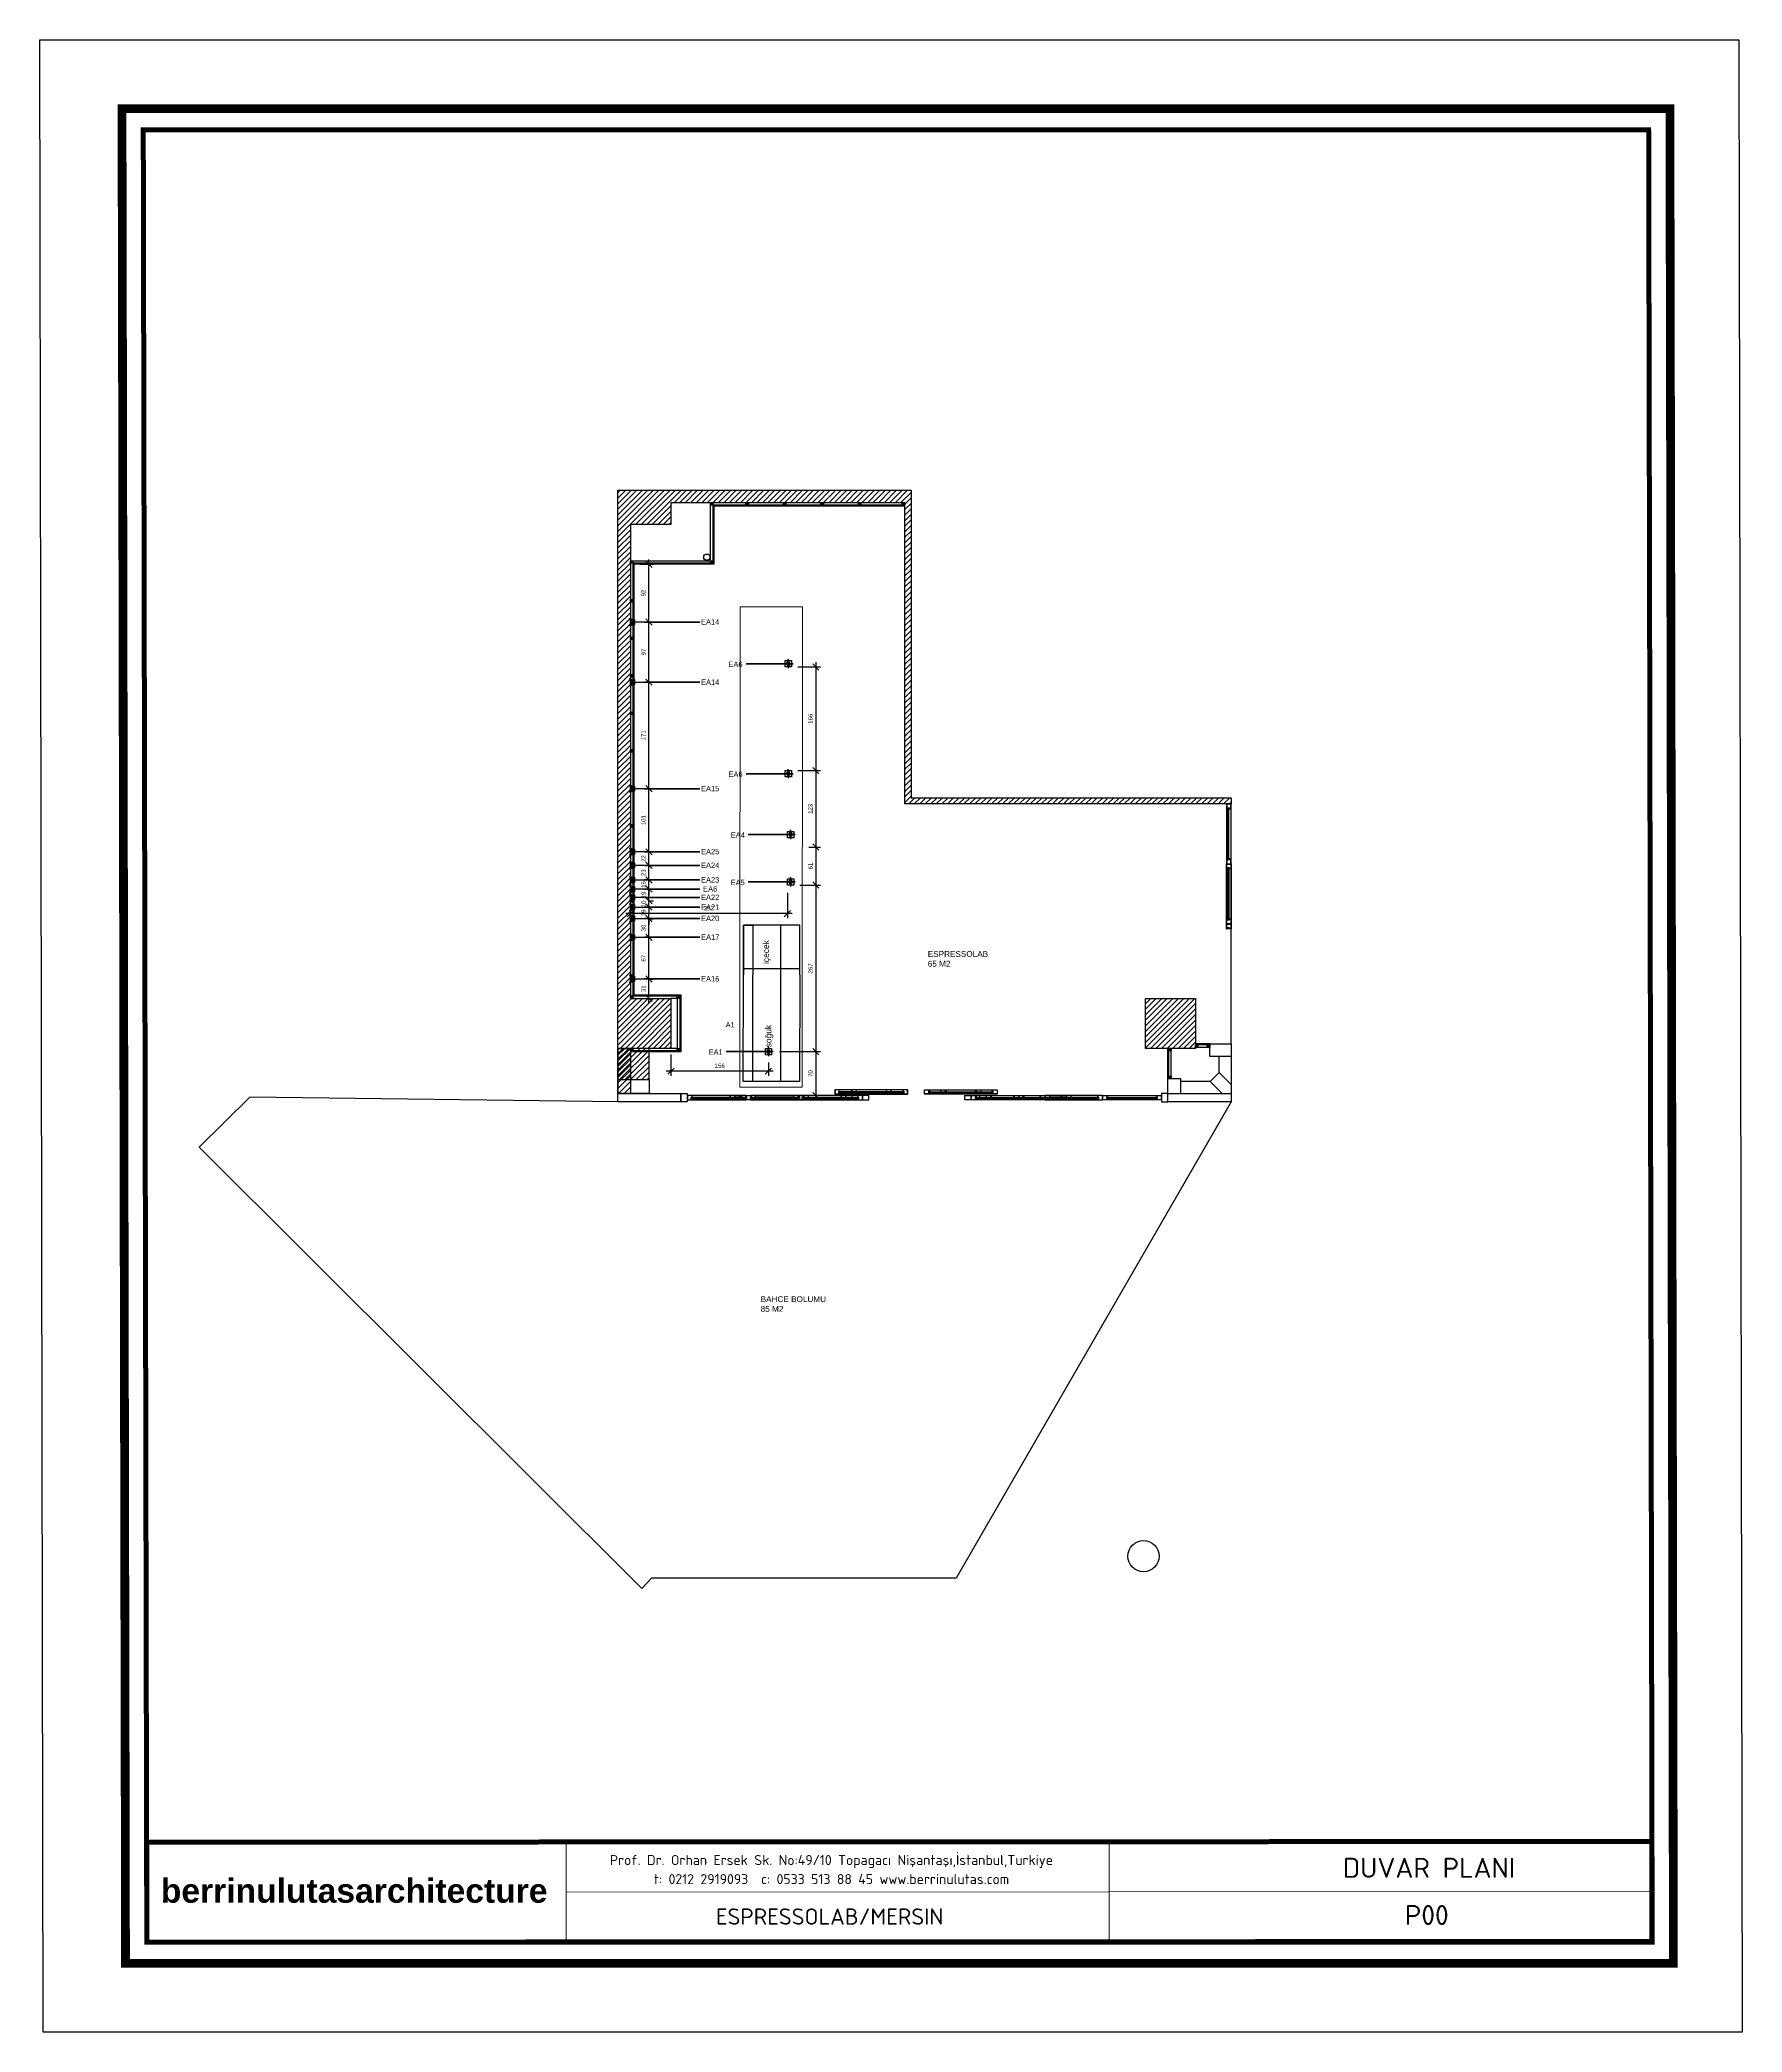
# Model space of a CAD drawing. Header units: centimetres. Extents: x 137745 to 146279, y 33619 to 36807.
# Drawn here: x 140650 to 143374, y 33619 to 36807 of the extents above; entities that cross this region are included whole.
import ezdxf
from ezdxf.enums import TextEntityAlignment as Align

# ---------------------------------------------------------------- set-up
doc = ezdxf.new("R2010")
doc.units = ezdxf.units.CM
doc.header["$LTSCALE"] = 10
doc.header["$MEASUREMENT"] = 0
doc.header["$PDMODE"] = 3
doc.header["$PDSIZE"] = 20
for name, color, linetype in [('-DWG_ANA', 7, 'Continuous'), ('141125_RT1$0$xref_4_vitrin_kaplama$0$2DCAM', 4, 'Continuous'), ('141125_RT1$0$xref_4_vitrin_kaplama$0$2DKONST2', 253, 'Continuous'), ('2DCAM', 6, 'Continuous'), ('cephe profil', 9, 'Continuous'), ('CG TASARIM LOGO', 7, 'Continuous'), ('ELEKTRİK', 10, 'Continuous'), ('Kıtc-006 Yazı 001', 1, 'Continuous'), ('LP-DIMENSION_INT_100', 51, 'Continuous'), ('S2000-002 Çizgi', 7, 'Continuous'), ('SD-YAZI', 233, 'Continuous'), ('zemin', 102, 'Continuous')]:
    doc.layers.add(name, color=color, linetype=linetype)
for name, color, linetype, lineweight in [('ARK_AHŞAP', 45, 'Continuous', 15), ('Auto-Antet', 7, 'Continuous', 18), ('ELK', 1, 'Continuous', 35)]:
    doc.layers.add(name, color=color, linetype=linetype, lineweight=lineweight)
doc.styles.add('BASLIK', font='')
doc.styles.get("Standard").update_dxf_attribs({"font": 'arial.ttf'})
doc.styles.add('style1', font='isocpeur.ttf', dxfattribs={"height": 20})
doc.styles.add('TAKSİM', font='GOTHIC.TTF', dxfattribs={"height": 7})
doc.styles.get('BASLIK').set_extended_font_data('Arial', bold=True)
doc.dimstyles.new('AR_DIM_100', dxfattribs={"dimtxt": 7, "dimasz": 10, "dimexe": 7.5, "dimexo": 10, "dimgap": 5, "dimtad": 1, "dimtoh": 1, "dimdec": 0, "dimrnd": 0.5, "dimzin": 12, "dimdsep": 46, "dimtxsty": 'TAKSİM', "dimblk": 'OBLIQUE', "dimcen": 0.09, "dimdle": 7.5, "dimclrd": 256, "dimclre": 256, "dimclrt": 7, "dimadec": 0, "dimazin": 0, "dimtfac": 1, "dimtdec": 0, "dimtix": 1, "dimtofl": 0, "dimtmove": 0, "dimatfit": 3, "dimldrblk": 'DOT', "dimfxl": 100, "dimfxlon": 1, "dimtolj": 1, "dimtzin": 0, "dimlwd": -1, "dimlwe": -1, "dimarcsym": 0})
pattern_1 = [(45, (169.225, 0), (-4.41941738, 4.41941738), [])]

# ---------------------------------------------------------------- blocks, each defined once
blk = doc.blocks.new('A$C50025146')
at = {"layer": 'ELEKTRİK'}
for points in [[(0, 5.3), (0, 5.9), (22.5, 5.9), (22.5, 5.3)], [(16, 9.8), (16.6, 9.8), (16.6, 1.4), (16, 1.4)]]:
    blk.add_hatch(color=256, dxfattribs=at).paths.add_polyline_path(points)
h = blk.add_hatch(color=256, dxfattribs=at)
edge = h.paths.add_edge_path()
edge.add_line((23.7, 11.3), (23.7, 10.7))
edge.add_ellipse((23.7, 5.6), major_axis=(3.58, -3.58), ratio=1, start_angle=135, end_angle=315)
edge.add_line((23.7, 0.6), (23.7, 0))
edge.add_ellipse((23.7, 5.6), major_axis=(3.98, 3.98), ratio=1, start_angle=45, end_angle=225, ccw=False)
at = {"layer": 'ELEKTRİK', "elevation": 0}
for points in [[(0, 5.9), (22.5, 5.9), (22.5, 5.3), (0, 5.3)], [(16, 1.4), (16, 9.8), (16.6, 9.8), (16.6, 1.4)]]:
    blk.add_lwpolyline(points, close=True, dxfattribs=at)
blk.add_lwpolyline([(23.7, 0), (23.7, 0.6, -1), (23.7, 10.7), (23.7, 11.3, 1)], format="xyb", close=True, dxfattribs=at)
blk = doc.blocks.new('A$C611F6802')
at = {"layer": '-DWG_ANA'}
h = blk.add_hatch(dxfattribs=at)
h.set_pattern_fill('ANSI31', color=1, style=0)
h.set_pattern_definition([(45, (-55670.1402, -22065.11067), (-0.08838834765, 0.08838834765), [])])
h.paths.add_polyline_path([(4.4, 7.7, 1), (10.1, 7.7, 1)])
at = {"layer": '-DWG_ANA', "color": 1}
for p, q in [((7.3, 7.6), (0, 7.6)), ((7.3, 7.7), (7.3, 15.3)), ((7.3, 15.3), (7.3, 0)), ((7.3, 7.6), (14.7, 7.6)), ((14.7, 7.6), (7.3, 7.6))]:
    blk.add_line(p, q, dxfattribs=at)
blk.add_lwpolyline([(2.3, 2.7), (12.3, 2.7), (12.3, 12.7), (2.3, 12.7)], close=True, dxfattribs=at)
blk.add_circle((7.3, 7.7), 2.86, dxfattribs=at)
blk = doc.blocks.new('_Oblique')
at = {"color": 0, "linetype": 'ByBlock', "lineweight": -2}
blk.add_line((-0.5, -0.5), (0.5, 0.5), dxfattribs=at)
blk = doc.blocks.new('*D28')
at = {"transparency": 16777216}
for p, q in [((141624.7, 35265.6), (141624.7, 35311.4)), ((141624.7, 35303.9), (141632.2, 35303.9)), ((141605, 35273.1), (141632.2, 35273.1))]:
    blk.add_line(p, q, dxfattribs=at)
at = {"layer": 'Defpoints', "color": 0, "transparency": 16777216}
for p in [(141617.5, 35303.9), (141624.7, 35303.9), (141595, 35273.1)]:
    blk.add_point(p, dxfattribs=at)
at = {"transparency": 16777216, "xscale": 10, "yscale": 10, "zscale": 10}
for p, rotation in [((141624.7, 35303.9), 90), ((141624.7, 35273.1), 270)]:
    blk.add_blockref('_Oblique', p, dxfattribs=dict(at, rotation=rotation))
at = {"color": 7, "transparency": 16777216, "insert": (141616.1, 35288.5), "char_height": 7, "attachment_point": 5, "rotation": 90, "style": 'TAKSİM'}
blk.add_mtext('\\A1;31', dxfattribs=at)
blk = doc.blocks.new('_Dot')
at = {"color": 0, "linetype": 'ByBlock', "lineweight": -2}
blk.add_line((-0.5, 0), (-1, 0), dxfattribs=at)
at = {"color": 0, "linetype": 'ByBlock', "const_width": 0.5}
blk.add_lwpolyline([(-0.25, 0, 1), (0.25, 0, 1)], format="xyb", close=True, dxfattribs=at)
blk = doc.blocks.new('*D29')
at = {"transparency": 16777216}
for p, q in [((141624.7, 35296.4), (141624.7, 35378.3)), ((141624.7, 35370.8), (141632.2, 35370.8)), ((141624.7, 35303.9), (141632.2, 35303.9))]:
    blk.add_line(p, q, dxfattribs=at)
at = {"layer": 'Defpoints', "color": 0, "transparency": 16777216}
for p in [(141624.7, 35370.8), (141624.7, 35370.8), (141617.5, 35303.9)]:
    blk.add_point(p, dxfattribs=at)
at = {"transparency": 16777216, "xscale": 10, "yscale": 10, "zscale": 10}
for p, rotation in [((141624.7, 35370.8), 90), ((141624.7, 35303.9), 270)]:
    blk.add_blockref('_Oblique', p, dxfattribs=dict(at, rotation=rotation))
at = {"color": 7, "transparency": 16777216, "insert": (141616.1, 35337.3), "char_height": 7, "attachment_point": 5, "rotation": 90, "style": 'TAKSİM'}
blk.add_mtext('\\A1;67', dxfattribs=at)
blk = doc.blocks.new('*D30')
at = {"transparency": 16777216}
for p, q in [((141624.7, 35363.3), (141624.7, 35408)), ((141624.7, 35400.5), (141632.2, 35400.5)), ((141624.7, 35370.8), (141632.2, 35370.8))]:
    blk.add_line(p, q, dxfattribs=at)
at = {"layer": 'Defpoints', "color": 0, "transparency": 16777216}
for p in [(141617.5, 35400.5), (141624.7, 35400.5), (141624.7, 35370.8)]:
    blk.add_point(p, dxfattribs=at)
at = {"transparency": 16777216, "xscale": 10, "yscale": 10, "zscale": 10}
for p, rotation in [((141624.7, 35400.5), 90), ((141624.7, 35370.8), 270)]:
    blk.add_blockref('_Oblique', p, dxfattribs=dict(at, rotation=rotation))
at = {"color": 7, "transparency": 16777216, "insert": (141616.1, 35385.7), "char_height": 7, "attachment_point": 5, "rotation": 90, "style": 'TAKSİM'}
blk.add_mtext('\\A1;30', dxfattribs=at)
blk = doc.blocks.new('*D31')
at = {"transparency": 16777216}
for p, q in [((141624.7, 35419.2), (141624.7, 35429.2)), ((141624.7, 35419.2), (141632.2, 35419.2)), ((141624.7, 35400.5), (141632.2, 35400.5)), ((141624.7, 35400.5), (141624.7, 35390.5))]:
    blk.add_line(p, q, dxfattribs=at)
at = {"layer": 'Defpoints', "color": 0, "transparency": 16777216}
for p in [(141617.5, 35419.2), (141624.7, 35419.2), (141617.5, 35400.5)]:
    blk.add_point(p, dxfattribs=at)
at = {"transparency": 16777216, "xscale": 10, "yscale": 10, "zscale": 10}
for p, rotation in [((141624.7, 35419.2), 270), ((141624.7, 35400.5), 90)]:
    blk.add_blockref('_Oblique', p, dxfattribs=dict(at, rotation=rotation))
at = {"color": 7, "transparency": 16777216, "insert": (141616.1, 35409.9), "char_height": 7, "attachment_point": 5, "rotation": 90, "style": 'TAKSİM'}
blk.add_mtext('\\A1;19', dxfattribs=at)
blk = doc.blocks.new('*D32')
at = {"transparency": 16777216}
for p, q in [((141624.7, 35429.2), (141624.7, 35439.2)), ((141624.7, 35429.2), (141632.2, 35429.2)), ((141624.7, 35419.2), (141632.2, 35419.2)), ((141624.7, 35419.2), (141624.7, 35409.2))]:
    blk.add_line(p, q, dxfattribs=at)
at = {"layer": 'Defpoints', "color": 0, "transparency": 16777216}
for p in [(141617.5, 35419.2), (141624.7, 35429.2), (141624.7, 35429.2)]:
    blk.add_point(p, dxfattribs=at)
at = {"transparency": 16777216, "xscale": 10, "yscale": 10, "zscale": 10}
for p, rotation in [((141624.7, 35429.2), 270), ((141624.7, 35419.2), 90)]:
    blk.add_blockref('_Oblique', p, dxfattribs=dict(at, rotation=rotation))
at = {"color": 7, "transparency": 16777216, "insert": (141616.1, 35424.2), "char_height": 7, "attachment_point": 5, "rotation": 90, "style": 'TAKSİM'}
blk.add_mtext('\\A1;10', dxfattribs=at)
blk = doc.blocks.new('*D33')
at = {"transparency": 16777216}
for p, q in [((141624.7, 35421.7), (141624.7, 35455.5)), ((141624.7, 35448), (141632.2, 35448)), ((141624.7, 35429.2), (141632.2, 35429.2))]:
    blk.add_line(p, q, dxfattribs=at)
at = {"layer": 'Defpoints', "color": 0, "transparency": 16777216}
for p in [(141617.5, 35448), (141624.7, 35448), (141624.7, 35429.2)]:
    blk.add_point(p, dxfattribs=at)
at = {"transparency": 16777216, "xscale": 10, "yscale": 10, "zscale": 10}
for p, rotation in [((141624.7, 35448), 90), ((141624.7, 35429.2), 270)]:
    blk.add_blockref('_Oblique', p, dxfattribs=dict(at, rotation=rotation))
at = {"color": 7, "transparency": 16777216, "insert": (141616.1, 35438.6), "char_height": 7, "attachment_point": 5, "rotation": 90, "style": 'TAKSİM'}
blk.add_mtext('\\A1;19', dxfattribs=at)
blk = doc.blocks.new('*D34')
at = {"transparency": 16777216}
for p, q in [((141624.7, 35462.5), (141617.2, 35462.5)), ((141624.7, 35462.5), (141624.7, 35472.5)), ((141624.7, 35448), (141632.2, 35448)), ((141624.7, 35448), (141624.7, 35438))]:
    blk.add_line(p, q, dxfattribs=at)
at = {"layer": 'Defpoints', "color": 0, "transparency": 16777216}
for p in [(141624.7, 35462.5), (141628.5, 35462.5), (141617.5, 35448)]:
    blk.add_point(p, dxfattribs=at)
at = {"transparency": 16777216, "xscale": 10, "yscale": 10, "zscale": 10}
for p, rotation in [((141624.7, 35462.5), 270), ((141624.7, 35448), 90)]:
    blk.add_blockref('_Oblique', p, dxfattribs=dict(at, rotation=rotation))
at = {"color": 7, "transparency": 16777216, "insert": (141616.1, 35455.3), "char_height": 7, "attachment_point": 5, "rotation": 90, "style": 'TAKSİM'}
blk.add_mtext('\\A1;15', dxfattribs=at)
blk = doc.blocks.new('*D35')
at = {"transparency": 16777216}
for p, q in [((141624.7, 35455), (141624.7, 35493.3)), ((141624.7, 35485.8), (141632.2, 35485.8)), ((141624.7, 35462.5), (141617.2, 35462.5))]:
    blk.add_line(p, q, dxfattribs=at)
at = {"layer": 'Defpoints', "color": 0, "transparency": 16777216}
for p in [(141624.7, 35485.8), (141624.7, 35485.8), (141628.5, 35462.5)]:
    blk.add_point(p, dxfattribs=at)
at = {"transparency": 16777216, "xscale": 10, "yscale": 10, "zscale": 10}
for p, rotation in [((141624.7, 35485.8), 90), ((141624.7, 35462.5), 270)]:
    blk.add_blockref('_Oblique', p, dxfattribs=dict(at, rotation=rotation))
at = {"color": 7, "transparency": 16777216, "insert": (141616.1, 35474.1), "char_height": 7, "attachment_point": 5, "rotation": 90, "style": 'TAKSİM'}
blk.add_mtext('\\A1;23', dxfattribs=at)
blk = doc.blocks.new('*D36')
at = {"transparency": 16777216}
for p, q in [((141624.7, 35478.3), (141624.7, 35515.1)), ((141624.7, 35507.6), (141632.2, 35507.6)), ((141624.7, 35485.8), (141632.2, 35485.8))]:
    blk.add_line(p, q, dxfattribs=at)
at = {"layer": 'Defpoints', "color": 0, "transparency": 16777216}
for p in [(141617.5, 35507.6), (141624.7, 35507.6), (141624.7, 35485.8)]:
    blk.add_point(p, dxfattribs=at)
at = {"transparency": 16777216, "xscale": 10, "yscale": 10, "zscale": 10}
for p, rotation in [((141624.7, 35507.6), 90), ((141624.7, 35485.8), 270)]:
    blk.add_blockref('_Oblique', p, dxfattribs=dict(at, rotation=rotation))
at = {"color": 7, "transparency": 16777216, "insert": (141616.1, 35496.7), "char_height": 7, "attachment_point": 5, "rotation": 90, "style": 'TAKSİM'}
blk.add_mtext('\\A1;22', dxfattribs=at)
blk = doc.blocks.new('*D37')
at = {"transparency": 16777216}
for p, q in [((141624.7, 35500.1), (141624.7, 35616.3)), ((141624.7, 35608.8), (141632.2, 35608.8)), ((141624.7, 35507.6), (141632.2, 35507.6))]:
    blk.add_line(p, q, dxfattribs=at)
at = {"layer": 'Defpoints', "color": 0, "transparency": 16777216}
for p in [(141617.5, 35608.8), (141624.7, 35608.8), (141617.5, 35507.6)]:
    blk.add_point(p, dxfattribs=at)
at = {"transparency": 16777216, "xscale": 10, "yscale": 10, "zscale": 10}
for p, rotation in [((141624.7, 35608.8), 90), ((141624.7, 35507.6), 270)]:
    blk.add_blockref('_Oblique', p, dxfattribs=dict(at, rotation=rotation))
at = {"color": 7, "transparency": 16777216, "insert": (141616.1, 35558.2), "char_height": 7, "attachment_point": 5, "rotation": 90, "style": 'TAKSİM'}
blk.add_mtext('\\A1;101', dxfattribs=at)
blk = doc.blocks.new('*D38')
at = {"transparency": 16777216}
for p, q in [((141624.7, 35601.3), (141624.7, 35786.6)), ((141624.7, 35779.1), (141632.2, 35779.1)), ((141624.7, 35608.8), (141632.2, 35608.8))]:
    blk.add_line(p, q, dxfattribs=at)
at = {"layer": 'Defpoints', "color": 0, "transparency": 16777216}
for p in [(141617.5, 35779.1), (141624.7, 35779.1), (141617.5, 35608.8)]:
    blk.add_point(p, dxfattribs=at)
at = {"transparency": 16777216, "xscale": 10, "yscale": 10, "zscale": 10}
for p, rotation in [((141624.7, 35779.1), 90), ((141624.7, 35608.8), 270)]:
    blk.add_blockref('_Oblique', p, dxfattribs=dict(at, rotation=rotation))
at = {"color": 7, "transparency": 16777216, "insert": (141616.1, 35694), "char_height": 7, "attachment_point": 5, "rotation": 90, "style": 'TAKSİM'}
blk.add_mtext('\\A1;171', dxfattribs=at)
blk = doc.blocks.new('*D39')
at = {"transparency": 16777216}
for p, q in [((141624.7, 35771.6), (141624.7, 35883)), ((141624.7, 35875.5), (141632.2, 35875.5)), ((141624.7, 35779.1), (141632.2, 35779.1))]:
    blk.add_line(p, q, dxfattribs=at)
at = {"layer": 'Defpoints', "color": 0, "transparency": 16777216}
for p in [(141617.5, 35875.5), (141624.7, 35875.5), (141617.5, 35779.1)]:
    blk.add_point(p, dxfattribs=at)
at = {"transparency": 16777216, "xscale": 10, "yscale": 10, "zscale": 10}
for p, rotation in [((141624.7, 35875.5), 90), ((141624.7, 35779.1), 270)]:
    blk.add_blockref('_Oblique', p, dxfattribs=dict(at, rotation=rotation))
at = {"color": 7, "transparency": 16777216, "insert": (141616.1, 35827.3), "char_height": 7, "attachment_point": 5, "rotation": 90, "style": 'TAKSİM'}
blk.add_mtext('\\A1;97', dxfattribs=at)
blk = doc.blocks.new('*D40')
at = {"transparency": 16777216}
for p, q in [((141610.5, 35967.7), (141632.2, 35967.7)), ((141624.7, 35868), (141624.7, 35975.2)), ((141624.7, 35875.5), (141632.2, 35875.5))]:
    blk.add_line(p, q, dxfattribs=at)
at = {"layer": 'Defpoints', "color": 0, "transparency": 16777216}
for p in [(141600.5, 35967.7), (141624.7, 35967.7), (141617.5, 35875.5)]:
    blk.add_point(p, dxfattribs=at)
at = {"transparency": 16777216, "xscale": 10, "yscale": 10, "zscale": 10}
for p, rotation in [((141624.7, 35967.7), 90), ((141624.7, 35875.5), 270)]:
    blk.add_blockref('_Oblique', p, dxfattribs=dict(at, rotation=rotation))
at = {"color": 7, "transparency": 16777216, "insert": (141616.1, 35921.6), "char_height": 7, "attachment_point": 5, "rotation": 90, "style": 'TAKSİM'}
blk.add_mtext('\\A1;92', dxfattribs=at)
blk = doc.blocks.new('*D41')
at = {"layer": 'Defpoints', "color": 0, "transparency": 16777216}
for p in [(141852.8, 35803.5), (141852.8, 35637.6), (141891.8, 35637.6)]:
    blk.add_point(p, dxfattribs=at)
at = {"layer": 'LP-DIMENSION_INT_100', "transparency": 16777216}
for p, q in [((141862.8, 35803.5), (141899.3, 35803.5)), ((141891.8, 35811), (141891.8, 35630.1)), ((141862.8, 35637.6), (141899.3, 35637.6))]:
    blk.add_line(p, q, dxfattribs=at)
at = {"layer": 'LP-DIMENSION_INT_100', "transparency": 16777216, "xscale": 10, "yscale": 10, "zscale": 10}
for p, rotation in [((141891.8, 35803.5), 90), ((141891.8, 35637.6), 270)]:
    blk.add_blockref('_Oblique', p, dxfattribs=dict(at, rotation=rotation))
at = {"layer": 'LP-DIMENSION_INT_100', "color": 7, "transparency": 16777216, "insert": (141883.2, 35720.5), "char_height": 7, "attachment_point": 5, "rotation": 90, "style": 'TAKSİM'}
blk.add_mtext('\\A1;166', dxfattribs=at)
blk = doc.blocks.new('*D42')
at = {"layer": 'Defpoints', "color": 0, "transparency": 16777216}
for p in [(141852.8, 35637.6), (141870.3, 35515.2), (141891.8, 35515.2)]:
    blk.add_point(p, dxfattribs=at)
at = {"layer": 'LP-DIMENSION_INT_100', "transparency": 16777216}
for p, q in [((141891.8, 35645.1), (141891.8, 35507.7)), ((141862.8, 35637.6), (141899.3, 35637.6)), ((141880.3, 35515.2), (141899.3, 35515.2))]:
    blk.add_line(p, q, dxfattribs=at)
at = {"layer": 'LP-DIMENSION_INT_100', "transparency": 16777216, "xscale": 10, "yscale": 10, "zscale": 10}
for p, rotation in [((141891.8, 35637.6), 90), ((141891.8, 35515.2), 270)]:
    blk.add_blockref('_Oblique', p, dxfattribs=dict(at, rotation=rotation))
at = {"layer": 'LP-DIMENSION_INT_100', "color": 7, "transparency": 16777216, "insert": (141883.1, 35576.4), "char_height": 7, "attachment_point": 5, "rotation": 90, "style": 'TAKSİM'}
blk.add_mtext('\\A1;123', dxfattribs=at)
blk = doc.blocks.new('*D43')
at = {"layer": 'Defpoints', "color": 0, "transparency": 16777216}
for p in [(141870.3, 35515.2), (141856.3, 35454.4), (141891.8, 35454.4)]:
    blk.add_point(p, dxfattribs=at)
at = {"layer": 'LP-DIMENSION_INT_100', "transparency": 16777216}
for p, q in [((141880.3, 35515.2), (141899.3, 35515.2)), ((141891.8, 35522.7), (141891.8, 35446.9)), ((141866.3, 35454.4), (141899.3, 35454.4))]:
    blk.add_line(p, q, dxfattribs=at)
at = {"layer": 'LP-DIMENSION_INT_100', "transparency": 16777216, "xscale": 10, "yscale": 10, "zscale": 10}
for p, rotation in [((141891.8, 35515.2), 90), ((141891.8, 35454.4), 270)]:
    blk.add_blockref('_Oblique', p, dxfattribs=dict(at, rotation=rotation))
at = {"layer": 'LP-DIMENSION_INT_100', "color": 7, "transparency": 16777216, "insert": (141883.1, 35484.8), "char_height": 7, "attachment_point": 5, "rotation": 90, "style": 'TAKSİM'}
blk.add_mtext('\\A1;61', dxfattribs=at)
blk = doc.blocks.new('*D44')
at = {"layer": 'Defpoints', "color": 0, "transparency": 16777216}
for p in [(141856.3, 35454.4), (141823.5, 35187.9), (141891.8, 35187.9)]:
    blk.add_point(p, dxfattribs=at)
at = {"layer": 'LP-DIMENSION_INT_100', "transparency": 16777216}
for p, q in [((141866.3, 35454.4), (141899.3, 35454.4)), ((141891.8, 35461.9), (141891.8, 35180.4)), ((141833.5, 35187.9), (141899.3, 35187.9))]:
    blk.add_line(p, q, dxfattribs=at)
at = {"layer": 'LP-DIMENSION_INT_100', "transparency": 16777216, "xscale": 10, "yscale": 10, "zscale": 10}
for p, rotation in [((141891.8, 35454.4), 90), ((141891.8, 35187.9), 270)]:
    blk.add_blockref('_Oblique', p, dxfattribs=dict(at, rotation=rotation))
at = {"layer": 'LP-DIMENSION_INT_100', "color": 7, "transparency": 16777216, "insert": (141883.2, 35321.1), "char_height": 7, "attachment_point": 5, "rotation": 90, "style": 'TAKSİM'}
blk.add_mtext('\\A1;267', dxfattribs=at)
blk = doc.blocks.new('*D45')
at = {"layer": 'Defpoints', "color": 0, "transparency": 16777216}
for p in [(141823.5, 35187.9), (141891.8, 35117.6), (141901.9, 35117.6)]:
    blk.add_point(p, dxfattribs=at)
at = {"layer": 'LP-DIMENSION_INT_100', "transparency": 16777216}
for p, q in [((141891.8, 35195.4), (141891.8, 35110.1)), ((141833.5, 35187.9), (141899.3, 35187.9)), ((141891.9, 35117.6), (141884.3, 35117.6))]:
    blk.add_line(p, q, dxfattribs=at)
at = {"layer": 'LP-DIMENSION_INT_100', "transparency": 16777216, "xscale": 10, "yscale": 10, "zscale": 10}
for p, rotation in [((141891.8, 35187.9), 90), ((141891.8, 35117.6), 270)]:
    blk.add_blockref('_Oblique', p, dxfattribs=dict(at, rotation=rotation))
at = {"layer": 'LP-DIMENSION_INT_100', "color": 7, "transparency": 16777216, "insert": (141883.2, 35152.8), "char_height": 7, "attachment_point": 5, "rotation": 90, "style": 'TAKSİM'}
blk.add_mtext('\\A1;70', dxfattribs=at)
blk = doc.blocks.new('*D46')
at = {"layer": 'Defpoints', "color": 0, "transparency": 16777216}
for p in [(141660, 35193.1), (141815.9, 35180.6), (141660, 35156.6)]:
    blk.add_point(p, dxfattribs=at)
at = {"layer": 'LP-DIMENSION_INT_100', "transparency": 16777216}
for p, q in [((141660, 35183.1), (141660, 35149.1)), ((141815.9, 35170.6), (141815.9, 35149.1)), ((141823.4, 35156.6), (141652.5, 35156.6))]:
    blk.add_line(p, q, dxfattribs=at)
at = {"layer": 'LP-DIMENSION_INT_100', "transparency": 16777216, "xscale": 10, "yscale": 10, "zscale": 10, "rotation": 180}
blk.add_blockref('_Oblique', (141660, 35156.6), dxfattribs=at)
at = {"layer": 'LP-DIMENSION_INT_100', "transparency": 16777216, "xscale": 10, "yscale": 10, "zscale": 10}
blk.add_blockref('_Oblique', (141815.9, 35156.6), dxfattribs=at)
at = {"layer": 'LP-DIMENSION_INT_100', "color": 7, "transparency": 16777216, "insert": (141738, 35165.3), "char_height": 7, "attachment_point": 5, "style": 'TAKSİM'}
blk.add_mtext('\\A1;156', dxfattribs=at)
blk = doc.blocks.new('*D47')
at = {"layer": 'Defpoints', "color": 0, "transparency": 16777216}
for p in [(141846.3, 35452.1), (141595, 35408.7), (141595, 35383.1)]:
    blk.add_point(p, dxfattribs=at)
at = {"layer": 'LP-DIMENSION_INT_100', "transparency": 16777216}
for p, q in [((141846.3, 35442.1), (141846.3, 35401.2)), ((141853.8, 35408.7), (141587.5, 35408.7)), ((141595, 35393.1), (141595, 35416.2))]:
    blk.add_line(p, q, dxfattribs=at)
at = {"layer": 'LP-DIMENSION_INT_100', "transparency": 16777216, "xscale": 10, "yscale": 10, "zscale": 10, "rotation": 180}
blk.add_blockref('_Oblique', (141595, 35408.7), dxfattribs=at)
at = {"layer": 'LP-DIMENSION_INT_100', "transparency": 16777216, "xscale": 10, "yscale": 10, "zscale": 10}
blk.add_blockref('_Oblique', (141846.3, 35408.7), dxfattribs=at)
at = {"layer": 'LP-DIMENSION_INT_100', "color": 7, "transparency": 16777216, "insert": (141720.7, 35417.3), "char_height": 7, "attachment_point": 5, "style": 'TAKSİM'}
blk.add_mtext('\\A1;252', dxfattribs=at)
blk = doc.blocks.new('LL')
at = {"layer": 'LP-DIMENSION_INT_100'}
h = blk.add_hatch(dxfattribs=at)
h.set_pattern_fill('ANSI31', color=253, scale=50)
h.set_pattern_definition(pattern_1)
h.paths.add_polyline_path([(138923.8, 35193.1), (138838.8, 35193.1), (138838.8, 36086.1), (139307.8, 36086.1), (139307.8, 35594.1), (139819.8, 35594.1), (139819.8, 35584.1), (139297.8, 35584.1), (139297.8, 36066.1), (138923.8, 36066.1), (138923.8, 36031.1), (138858.8, 36031.1), (138858.8, 35273.1), (138923.8, 35273.1)])
h = blk.add_hatch(dxfattribs=at)
h.set_pattern_fill('ANSI31', color=253, scale=50)
h.set_pattern_definition(pattern_1)
h.paths.add_polyline_path([(139682.8, 35273.1), (139762.8, 35273.1), (139762.8, 35193.1), (139682.8, 35193.1)])
h = blk.add_hatch(dxfattribs=at)
h.set_pattern_fill('ANSI31', color=253, scale=50)
h.paths.add_polyline_path([(138858.8, 35121.1), (138838.8, 35121.1), (138838.8, 35193.1), (138858.8, 35193.1)])
blk.add_lwpolyline([(139762.8, 35273.1), (139762.8, 35193.1), (139682.8, 35193.1), (139682.8, 35273.1), (139762.8, 35273.1)])
blk.add_circle((139679.9, 34380.5), 25)
at = {"layer": '141125_RT1$0$xref_4_vitrin_kaplama$0$2DCAM'}
for p, q in [((139036.2, 35117.6), (138957.8, 35117.6)), ((138958.1, 35110.6), (139035.9, 35110.6)), ((139052.2, 35117.6), (139128, 35117.6)), ((139127.7, 35110.6), (139052.5, 35110.6)), ((139222.4, 35117.6), (139144, 35117.6)), ((139144.3, 35110.6), (139222.1, 35110.6)), ((139294.7, 35126.9), (139220.7, 35126.9)), ((139221, 35119.9), (139294.4, 35119.9)), ((139363.8, 35126.9), (139437.8, 35126.9)), ((139437.5, 35119.9), (139364.1, 35119.9)), ((139436, 35117.6), (139514.4, 35117.6)), ((139514.1, 35110.6), (139436.3, 35110.6)), ((139606.2, 35117.6), (139530.4, 35117.6)), ((139530.7, 35110.6), (139605.9, 35110.6)), ((139622.2, 35117.6), (139700.6, 35117.6)), ((139700.3, 35110.6), (139622.5, 35110.6))]:
    blk.add_line(p, q, dxfattribs=at)
for points in [[(139037.6, 35114.3), (138956.4, 35114.3)], [(138956.4, 35112.1), (138957.4, 35112.1), (138957.4, 35113.7), (138956.4, 35113.7)], [(138956.4, 35113.7), (139037.6, 35113.7)], [(139037.6, 35111.5), (138956.4, 35111.5), (138956.4, 35112.1), (139037.6, 35112.1)], [(139037.6, 35113.7), (139036.6, 35113.7), (139036.6, 35112.1), (139037.6, 35112.1)], [(139050.8, 35114.3), (139129.4, 35114.3)], [(139050.8, 35113.7), (139051.8, 35113.7), (139051.8, 35112.1), (139050.8, 35112.1)], [(139129.4, 35113.7), (139050.8, 35113.7)], [(139050.8, 35111.5), (139129.4, 35111.5), (139129.4, 35112.1), (139050.8, 35112.1)], [(139129.4, 35112.1), (139128.4, 35112.1), (139128.4, 35113.7), (139129.4, 35113.7)], [(139223.8, 35114.3), (139142.6, 35114.3)], [(139142.6, 35112.1), (139143.6, 35112.1), (139143.6, 35113.7), (139142.6, 35113.7)], [(139142.6, 35113.7), (139222.8, 35113.7)], [(139223.8, 35111.5), (139142.6, 35111.5), (139142.6, 35112.1), (139222.8, 35112.1)], [(139296.1, 35123.6), (139219.3, 35123.6)], [(139219.3, 35121.4), (139220.3, 35121.4), (139220.3, 35123), (139219.3, 35123)], [(139219.3, 35123), (139296.1, 35123)], [(139296.1, 35120.8), (139219.3, 35120.8), (139219.3, 35121.4), (139296.1, 35121.4)], [(139223.8, 35113.7), (139222.8, 35113.7), (139222.8, 35112.1), (139223.8, 35112.1)], [(139296.1, 35123), (139295.1, 35123), (139295.1, 35121.4), (139296.1, 35121.4)], [(139362.4, 35123.6), (139439.2, 35123.6)], [(139362.4, 35123), (139363.4, 35123), (139363.4, 35121.4), (139362.4, 35121.4)], [(139439.2, 35123), (139362.4, 35123)], [(139362.4, 35120.8), (139439.2, 35120.8), (139439.2, 35121.4), (139362.4, 35121.4)], [(139434.6, 35114.3), (139515.8, 35114.3)], [(139434.6, 35113.7), (139435.6, 35113.7), (139435.6, 35112.1), (139434.6, 35112.1)], [(139434.6, 35111.5), (139515.8, 35111.5), (139515.8, 35112.1), (139435.6, 35112.1)], [(139515.8, 35113.7), (139435.6, 35113.7)], [(139439.2, 35121.4), (139438.2, 35121.4), (139438.2, 35123), (139439.2, 35123)], [(139515.8, 35112.1), (139514.8, 35112.1), (139514.8, 35113.7), (139515.8, 35113.7)], [(139607.6, 35114.3), (139529, 35114.3)], [(139529, 35112.1), (139530, 35112.1), (139530, 35113.7), (139529, 35113.7)], [(139529, 35113.7), (139607.6, 35113.7)], [(139607.6, 35111.5), (139529, 35111.5), (139529, 35112.1), (139607.6, 35112.1)], [(139607.6, 35113.7), (139606.6, 35113.7), (139606.6, 35112.1), (139607.6, 35112.1)], [(139620.8, 35114.3), (139702, 35114.3)], [(139620.8, 35113.7), (139621.8, 35113.7), (139621.8, 35112.1), (139620.8, 35112.1)], [(139702, 35113.7), (139620.8, 35113.7)], [(139620.8, 35111.5), (139702, 35111.5), (139702, 35112.1), (139620.8, 35112.1)], [(139702, 35112.1), (139701, 35112.1), (139701, 35113.7), (139702, 35113.7)]]:
    blk.add_lwpolyline(points, dxfattribs=at)
at = {"layer": '141125_RT1$0$xref_4_vitrin_kaplama$0$2DKONST2'}
for points in [[(138956.4, 35111.1), (138956.4, 35114.9), (138957.8, 35114.9), (138957.8, 35117.6), (138950.8, 35117.6), (138950.8, 35117.6), (138949.8, 35117.6), (138949.8, 35111.1), (138949.8, 35111.1), (138949.8, 35110.6), (138958.1, 35110.6), (138958.1, 35111.1)], [(138956.2, 35110.9), (138956.2, 35115.2), (138957.6, 35115.2), (138957.6, 35117.4), (138951.1, 35117.4), (138951.1, 35117.4), (138950.1, 35117.4), (138950.1, 35110.9)], [(139043.2, 35110.6), (139044.2, 35110.6), (139044.2, 35117.1), (139044.2, 35117.1), (139044.2, 35117.6), (139036.2, 35117.6), (139036.2, 35114.9), (139037.6, 35114.9), (139037.6, 35111.1), (139035.9, 35111.1), (139035.9, 35110.6), (139043.2, 35110.6)], [(139042.9, 35110.9), (139043.9, 35110.9), (139043.9, 35117.4), (139036.4, 35117.4), (139036.4, 35115.2), (139037.8, 35115.2), (139037.8, 35110.9), (139042.9, 35110.9)], [(139045.2, 35110.6), (139044.2, 35110.6), (139044.2, 35117.1), (139044.2, 35117.1), (139044.2, 35117.6), (139052.2, 35117.6), (139052.2, 35114.9), (139050.8, 35114.9), (139050.8, 35111.1), (139052.5, 35111.1), (139052.5, 35110.6), (139045.2, 35110.6)], [(139045.4, 35110.9), (139044.4, 35110.9), (139044.4, 35117.4), (139051.9, 35117.4), (139051.9, 35115.2), (139050.5, 35115.2), (139050.5, 35110.9), (139045.4, 35110.9)], [(139129.4, 35111.1), (139129.4, 35114.9), (139128, 35114.9), (139128, 35117.6), (139135, 35117.6), (139135, 35117.6), (139136, 35117.6), (139136, 35111.1), (139136, 35111.1), (139136, 35110.6), (139127.7, 35110.6), (139127.7, 35111.1)], [(139129.7, 35110.9), (139129.7, 35115.2), (139128.3, 35115.2), (139128.3, 35117.4), (139134.8, 35117.4), (139134.8, 35117.4), (139135.8, 35117.4), (139135.8, 35110.9)], [(139142.6, 35111.1), (139142.6, 35114.9), (139144, 35114.9), (139144, 35117.6), (139137, 35117.6), (139137, 35117.6), (139136, 35117.6), (139136, 35111.1), (139136, 35111.1), (139136, 35110.6), (139144.3, 35110.6), (139144.3, 35111.1)], [(139142.4, 35110.9), (139142.4, 35115.2), (139143.8, 35115.2), (139143.8, 35117.4), (139137.3, 35117.4), (139137.3, 35117.4), (139136.3, 35117.4), (139136.3, 35110.9)], [(139219.3, 35120.4), (139219.3, 35124.2), (139220.7, 35124.2), (139220.7, 35126.9), (139213.7, 35126.9), (139213.7, 35126.9), (139212.7, 35126.9), (139212.7, 35120.4), (139212.7, 35120.4), (139212.7, 35119.9), (139221, 35119.9), (139221, 35120.4)], [(139219, 35120.1), (139219, 35124.4), (139220.4, 35124.4), (139220.4, 35126.6), (139213.9, 35126.6), (139213.9, 35126.6), (139212.9, 35126.6), (139212.9, 35120.1)], [(139229.4, 35110.6), (139230.4, 35110.6), (139230.4, 35117.1), (139230.4, 35117.1), (139230.4, 35117.6), (139222.4, 35117.6), (139222.4, 35114.9), (139223.8, 35114.9), (139223.8, 35111.1), (139222.1, 35111.1), (139222.1, 35110.6), (139229.4, 35110.6)], [(139229.1, 35110.9), (139230.1, 35110.9), (139230.1, 35117.4), (139222.6, 35117.4), (139222.6, 35115.2), (139224, 35115.2), (139224, 35110.9), (139229.1, 35110.9)], [(139301.7, 35119.9), (139302.7, 35119.9), (139302.7, 35126.4), (139302.7, 35126.4), (139302.7, 35126.9), (139294.7, 35126.9), (139294.7, 35124.2), (139296.1, 35124.2), (139296.1, 35120.4), (139294.4, 35120.4), (139294.4, 35119.9), (139301.7, 35119.9)], [(139301.4, 35120.1), (139302.4, 35120.1), (139302.4, 35126.6), (139294.9, 35126.6), (139294.9, 35124.4), (139296.3, 35124.4), (139296.3, 35120.1), (139301.4, 35120.1)], [(139356.8, 35119.9), (139355.8, 35119.9), (139355.8, 35126.4), (139355.8, 35126.4), (139355.8, 35126.9), (139363.8, 35126.9), (139363.8, 35124.2), (139362.4, 35124.2), (139362.4, 35120.4), (139364.1, 35120.4), (139364.1, 35119.9), (139356.8, 35119.9)], [(139357, 35120.1), (139356, 35120.1), (139356, 35126.6), (139363.5, 35126.6), (139363.5, 35124.4), (139362.1, 35124.4), (139362.1, 35120.1), (139357, 35120.1)], [(139429, 35110.6), (139428, 35110.6), (139428, 35117.1), (139428, 35117.1), (139428, 35117.6), (139436, 35117.6), (139436, 35114.9), (139434.6, 35114.9), (139434.6, 35111.1), (139436.3, 35111.1), (139436.3, 35110.6), (139429, 35110.6)], [(139429.3, 35110.9), (139428.3, 35110.9), (139428.3, 35117.4), (139435.8, 35117.4), (139435.8, 35115.2), (139434.4, 35115.2), (139434.4, 35110.9), (139429.3, 35110.9)], [(139439.2, 35120.4), (139439.2, 35124.2), (139437.8, 35124.2), (139437.8, 35126.9), (139444.8, 35126.9), (139444.8, 35126.9), (139445.8, 35126.9), (139445.8, 35120.4), (139445.8, 35120.4), (139445.8, 35119.9), (139437.5, 35119.9), (139437.5, 35120.4)], [(139439.4, 35120.1), (139439.4, 35124.4), (139438, 35124.4), (139438, 35126.6), (139444.5, 35126.6), (139444.5, 35126.6), (139445.5, 35126.6), (139445.5, 35120.1)], [(139515.8, 35111.1), (139515.8, 35114.9), (139514.4, 35114.9), (139514.4, 35117.6), (139521.4, 35117.6), (139521.4, 35117.6), (139522.4, 35117.6), (139522.4, 35111.1), (139522.4, 35111.1), (139522.4, 35110.6), (139514.1, 35110.6), (139514.1, 35111.1)], [(139516, 35110.9), (139516, 35115.2), (139514.6, 35115.2), (139514.6, 35117.4), (139521.1, 35117.4), (139521.1, 35117.4), (139522.1, 35117.4), (139522.1, 35110.9)], [(139529, 35111.1), (139529, 35114.9), (139530.4, 35114.9), (139530.4, 35117.6), (139523.4, 35117.6), (139523.4, 35117.6), (139522.4, 35117.6), (139522.4, 35111.1), (139522.4, 35111.1), (139522.4, 35110.6), (139530.7, 35110.6), (139530.7, 35111.1)], [(139528.7, 35110.9), (139528.7, 35115.2), (139530.1, 35115.2), (139530.1, 35117.4), (139523.6, 35117.4), (139523.6, 35117.4), (139522.6, 35117.4), (139522.6, 35110.9)], [(139613.2, 35110.6), (139614.2, 35110.6), (139614.2, 35117.1), (139614.2, 35117.1), (139614.2, 35117.6), (139606.2, 35117.6), (139606.2, 35114.9), (139607.6, 35114.9), (139607.6, 35111.1), (139605.9, 35111.1), (139605.9, 35110.6), (139613.2, 35110.6)], [(139613, 35110.9), (139614, 35110.9), (139614, 35117.4), (139606.5, 35117.4), (139606.5, 35115.2), (139607.9, 35115.2), (139607.9, 35110.9), (139613, 35110.9)], [(139615.2, 35110.6), (139614.2, 35110.6), (139614.2, 35117.1), (139614.2, 35117.1), (139614.2, 35117.6), (139622.2, 35117.6), (139622.2, 35114.9), (139620.8, 35114.9), (139620.8, 35111.1), (139622.5, 35111.1), (139622.5, 35110.6), (139615.2, 35110.6)], [(139615.5, 35110.9), (139614.5, 35110.9), (139614.5, 35117.4), (139622, 35117.4), (139622, 35115.2), (139620.6, 35115.2), (139620.6, 35110.9), (139615.5, 35110.9)], [(139702, 35111.1), (139702, 35114.9), (139700.6, 35114.9), (139700.6, 35117.6), (139707.6, 35117.6), (139707.6, 35117.6), (139708.6, 35117.6), (139708.6, 35111.1), (139708.6, 35111.1), (139708.6, 35110.6), (139700.3, 35110.6), (139700.3, 35111.1)], [(139702.2, 35110.9), (139702.2, 35115.2), (139700.8, 35115.2), (139700.8, 35117.4), (139707.3, 35117.4), (139707.3, 35117.4), (139708.3, 35117.4), (139708.3, 35110.9)]]:
    blk.add_lwpolyline(points, close=True, dxfattribs=at)
at = {"layer": '2DCAM'}
for points in [[(138939.8, 35121.1), (138939.8, 35107.6), (138838.8, 35107.6), (138838.8, 35121.1), (138939.8, 35121.1)], [(139819.8, 35121.1), (139819.8, 35107.6), (139718.8, 35107.6), (139718.8, 35121.1), (139819.8, 35121.1)]]:
    blk.add_lwpolyline(points, dxfattribs=at)
at = {"layer": 'cephe profil'}
for p, q in [((139819.8, 35200.1), (139819.8, 35584.1)), ((139800.7, 35154.4), (139800.7, 35180.1)), ((139786.6, 35140.2), (139738.8, 35140.2))]:
    blk.add_line(p, q, dxfattribs=at)
for points in [[(139819.8, 35180.1), (139785.8, 35180.1), (139785.8, 35200.1), (139819.8, 35200.1)], [(139819.8, 35200.1), (139819.8, 35121.1)], [(139718.8, 35121.1), (139718.8, 35144.6), (139738.8, 35144.6), (139738.8, 35121.1)], [(139805.7, 35121.1), (139786.6, 35140.2), (139800.7, 35154.4), (139819.8, 35135.3)]]:
    blk.add_lwpolyline(points, dxfattribs=at)
at = {"layer": 'LP-DIMENSION_INT_100', "color": 253}
for p, q in [((138986.8, 35973.2), (138986.8, 36062.1)), ((138862.8, 35973.2), (138986.8, 35973.2))]:
    blk.add_line(p, q, dxfattribs=at)
at = {"layer": 'LP-DIMENSION_INT_100', "color": 2}
for points in [[(138923.8, 35193.1), (138838.8, 35193.1), (138838.8, 36086.1), (139307.8, 36086.1), (139307.8, 35594.1), (139819.8, 35594.1), (139819.8, 35584.1), (139297.8, 35584.1), (139297.8, 36066.1), (138923.8, 36066.1), (138923.8, 36031.1), (138858.8, 36031.1), (138858.8, 35273.1), (138923.8, 35273.1)], [(139682.8, 35273.1), (139762.8, 35273.1), (139762.8, 35193.1), (139682.8, 35193.1)], [(138939.8, 35121.1), (138949.8, 35121.1), (138949.8, 35107.6), (138939.8, 35107.6)], [(139230.4, 35110.6), (139240.4, 35110.6), (139240.4, 35117.6), (139230.4, 35117.6)], [(139428, 35110.6), (139418, 35110.6), (139418, 35117.6), (139428, 35117.6)], [(139708.8, 35107.6), (139718.8, 35107.6), (139718.8, 35121.1), (139708.8, 35121.1)]]:
    blk.add_lwpolyline(points, close=True, dxfattribs=at)
at = {"layer": 'LP-DIMENSION_INT_100', "color": 43}
for points in [[(139297.8, 36062.1), (138990.8, 36062.1), (138990.8, 35969.2), (138862.8, 35969.2), (138862.8, 35277.1), (138937.8, 35277.1), (138937.8, 35189.1), (138858.8, 35189.1)], [(139297.8, 36060.6), (138992.3, 36060.6), (138992.3, 35967.7), (138864.3, 35967.7), (138864.3, 35278.6), (138939.3, 35278.6), (138939.3, 35187.6), (138858.8, 35187.6)], [(139785.8, 35200.1), (139762.8, 35200.1)], [(139718.8, 35144.6), (139718.8, 35193.1)]]:
    blk.add_lwpolyline(points, dxfattribs=at)
at = {"layer": 'LP-DIMENSION_INT_100', "color": 253}
for points in [[(138986.8, 36066.1), (138990.8, 36066.1), (138990.8, 36062.1), (138986.8, 36062.1)], [(139043.8, 36066.1), (139047.8, 36066.1), (139047.8, 36062.1), (139043.8, 36062.1)], [(139103.8, 36066.1), (139107.8, 36066.1), (139107.8, 36062.1), (139103.8, 36062.1)], [(139163.8, 36066.1), (139167.8, 36066.1), (139167.8, 36062.1), (139163.8, 36062.1)], [(139223.8, 36066.1), (139227.8, 36066.1), (139227.8, 36062.1), (139223.8, 36062.1)], [(139293.8, 36066.1), (139297.8, 36066.1), (139297.8, 36062.1), (139293.8, 36062.1)], [(138858.8, 35973.2), (138862.8, 35973.2), (138862.8, 35969.2), (138858.8, 35969.2)], [(138986.8, 35973.2), (138990.8, 35973.2), (138990.8, 35969.2), (138986.8, 35969.2)], [(138858.8, 35911.1), (138862.8, 35911.1), (138862.8, 35907.1), (138858.8, 35907.1)], [(138858.8, 35851.1), (138862.8, 35851.1), (138862.8, 35847.1), (138858.8, 35847.1)], [(138858.8, 35791.1), (138862.8, 35791.1), (138862.8, 35787.1), (138858.8, 35787.1)], [(138858.8, 35731.1), (138862.8, 35731.1), (138862.8, 35727.1), (138858.8, 35727.1)], [(138858.8, 35671.1), (138862.8, 35671.1), (138862.8, 35667.1), (138858.8, 35667.1)], [(138858.8, 35611.1), (138862.8, 35611.1), (138862.8, 35607.1), (138858.8, 35607.1)], [(138858.8, 35551.1), (138862.8, 35551.1), (138862.8, 35547.1), (138858.8, 35547.1)], [(138858.8, 35491.1), (138862.8, 35491.1), (138862.8, 35487.1), (138858.8, 35487.1)], [(138858.8, 35431.1), (138862.8, 35431.1), (138862.8, 35427.1), (138858.8, 35427.1)], [(138858.8, 35371.1), (138862.8, 35371.1), (138862.8, 35367.1), (138858.8, 35367.1)], [(138858.8, 35311.1), (138862.8, 35311.1), (138862.8, 35307.1), (138858.8, 35307.1)], [(138858.8, 35277.1), (138862.8, 35277.1), (138862.8, 35273.1), (138858.8, 35273.1)], [(138933.8, 35277.1), (138937.8, 35277.1), (138937.8, 35273.1), (138933.8, 35273.1)], [(139762.8, 35198.6), (139766.8, 35198.6), (139766.8, 35194.6), (139762.8, 35194.6)], [(139781.8, 35198.6), (139785.8, 35198.6), (139785.8, 35194.6), (139781.8, 35194.6)], [(138858.8, 35193.1), (138862.8, 35193.1), (138862.8, 35189.1), (138858.8, 35189.1)], [(138933.8, 35193.1), (138937.8, 35193.1), (138937.8, 35189.1), (138933.8, 35189.1)], [(139720.3, 35193.1), (139724.3, 35193.1), (139724.3, 35189.1), (139720.3, 35189.1)], [(139720.3, 35148.6), (139724.3, 35148.6), (139724.3, 35144.6), (139720.3, 35144.6)]]:
    blk.add_lwpolyline(points, close=True, dxfattribs=at)
for points in [[(138986.8, 36066.1), (138990.8, 36062.1)], [(138990.8, 36066.1), (138986.8, 36062.1)], [(139043.8, 36066.1), (139047.8, 36062.1)], [(139047.8, 36066.1), (139043.8, 36062.1)], [(139103.8, 36066.1), (139107.8, 36062.1)], [(139107.8, 36066.1), (139103.8, 36062.1)], [(139163.8, 36066.1), (139167.8, 36062.1)], [(139167.8, 36066.1), (139163.8, 36062.1)], [(139223.8, 36066.1), (139227.8, 36062.1)], [(139227.8, 36066.1), (139223.8, 36062.1)], [(139293.8, 36066.1), (139297.8, 36062.1)], [(139297.8, 36066.1), (139293.8, 36062.1)], [(138858.8, 35973.2), (138862.8, 35969.2)], [(138862.8, 35973.2), (138858.8, 35969.2)], [(138986.8, 35973.2), (138990.8, 35969.2)], [(138990.8, 35973.2), (138986.8, 35969.2)], [(138858.8, 35911.1), (138862.8, 35907.1)], [(138862.8, 35911.1), (138858.8, 35907.1)], [(138858.8, 35851.1), (138862.8, 35847.1)], [(138862.8, 35851.1), (138858.8, 35847.1)], [(138858.8, 35791.1), (138862.8, 35787.1)], [(138862.8, 35791.1), (138858.8, 35787.1)], [(138858.8, 35731.1), (138862.8, 35727.1)], [(138862.8, 35731.1), (138858.8, 35727.1)], [(138858.8, 35671.1), (138862.8, 35667.1)], [(138862.8, 35671.1), (138858.8, 35667.1)], [(138858.8, 35611.1), (138862.8, 35607.1)], [(138862.8, 35611.1), (138858.8, 35607.1)], [(138858.8, 35551.1), (138862.8, 35547.1)], [(138862.8, 35551.1), (138858.8, 35547.1)], [(138858.8, 35491.1), (138862.8, 35487.1)], [(138862.8, 35491.1), (138858.8, 35487.1)], [(138858.8, 35431.1), (138862.8, 35427.1)], [(138862.8, 35431.1), (138858.8, 35427.1)], [(138858.8, 35371.1), (138862.8, 35367.1)], [(138862.8, 35371.1), (138858.8, 35367.1)], [(138858.8, 35311.1), (138862.8, 35307.1)], [(138862.8, 35311.1), (138858.8, 35307.1)], [(138858.8, 35277.1), (138862.8, 35273.1)], [(138862.8, 35277.1), (138858.8, 35273.1)], [(138933.8, 35273.1), (138923.8, 35273.1)], [(138933.8, 35277.1), (138937.8, 35273.1)], [(138937.8, 35277.1), (138933.8, 35273.1)], [(138933.8, 35273.1), (138933.8, 35193.1)], [(139785.8, 35198.6), (139762.8, 35198.6)], [(139762.8, 35198.6), (139766.8, 35194.6)], [(139766.8, 35198.6), (139762.8, 35194.6)], [(139785.8, 35194.6), (139762.8, 35194.6)], [(139781.8, 35198.6), (139785.8, 35194.6)], [(139785.8, 35198.6), (139781.8, 35194.6)], [(138858.8, 35193.1), (138862.8, 35189.1)], [(138862.8, 35193.1), (138858.8, 35189.1)], [(138933.8, 35193.1), (138923.8, 35193.1)], [(138933.8, 35193.1), (138937.8, 35189.1)], [(138937.8, 35193.1), (138933.8, 35189.1)], [(139720.3, 35144.6), (139720.3, 35193.1)], [(139720.3, 35193.1), (139724.3, 35189.1)], [(139724.3, 35193.1), (139720.3, 35189.1)], [(139724.3, 35144.6), (139724.3, 35193.1)], [(139720.3, 35148.6), (139724.3, 35144.6)], [(139724.3, 35148.6), (139720.3, 35144.6)]]:
    blk.add_lwpolyline(points, dxfattribs=at)
at = {"layer": 'LP-DIMENSION_INT_100', "color": 2}
for points in [[(138838.8, 35193.1), (138838.8, 35121.1)], [(138858.8, 35193.1), (138858.8, 35121.1)]]:
    blk.add_lwpolyline(points, dxfattribs=at)
at = {"layer": 'LP-DIMENSION_INT_100', "color": 1}
blk.add_lwpolyline([(138858.8, 35121.1), (138838.8, 35121.1), (138838.8, 35193.1), (138858.8, 35193.1)], close=True, dxfattribs=at)
at = {"layer": 'zemin'}
for points in [[(138839.9, 35107.6), (138249.9, 35115), (138168.9, 35035), (138877.2, 34328.9), (138892.6, 34345.5)], [(139819.8, 35107.6), (139379.9, 34345.5), (138892.6, 34345.5)]]:
    blk.add_lwpolyline(points, dxfattribs=at)
at = {"layer": 'SD-YAZI', "color": 2, "char_height": 9.36, "attachment_point": 7}
for s, insert in [('\\pt37.44;ESPRESSOLAB\\P65 M2', (139334.6, 35323.7)), ('\\pt56.16;BAHCE BOLUMU\\P\\pt9.36,37.44;85 M2', (139067.3, 34771.4))]:
    blk.add_mtext_dynamic_manual_height_columns(s, width=1669.245, gutter_width=60, heights=[0], dxfattribs=dict(at, insert=insert))

msp = doc.modelspace()

# ---------------------------------------------------------------- hatches: boundary and pattern name
at = {"layer": 'LP-DIMENSION_INT_100'}
h = msp.add_hatch(dxfattribs=at)
h.set_pattern_fill('ANSI31', color=253, scale=50)
h.set_pattern_definition([(45, (2905.417, 0), (-4.41941738, 4.41941738), [])])
h.paths.add_polyline_path([(141575, 35143.1), (141625, 35143.1), (141625, 35193.1), (141575, 35193.1)])

# ---------------------------------------------------------------- linework, layer by layer
msp.add_line((141835.7, 35140), (141835.9, 35390))
msp.add_lwpolyline([(140650.2, 36806.8), (143368.2, 36806.8), (143373.8, 33618.9), (140655.8, 33618.9)], close=True)
for centre, radius in [((141717.4, 35979.1), 5), ((142416.1, 34380.5), 25)]:
    msp.add_circle(centre, radius)
at = {"layer": '141125_RT1$0$xref_4_vitrin_kaplama$0$2DCAM'}
for p, q in [((142549, 35575.8), (142549, 35496.4)), ((142556, 35496.1), (142556, 35576.1)), ((142549, 35400.4), (142549, 35479.8)), ((142556, 35480.1), (142556, 35400.1)), ((141754.2, 35117.6), (141694, 35117.6)), ((141694.3, 35110.6), (141753.9, 35110.6)), ((141770.2, 35117.6), (141779.5, 35117.6)), ((141779.2, 35110.6), (141770.5, 35110.6)), ((141855.8, 35117.6), (141795.5, 35117.6)), ((141795.8, 35110.6), (141855.5, 35110.6)), ((141932, 35117.6), (141871.8, 35117.6)), ((141872.1, 35110.6), (141931.7, 35110.6)), ((142004.3, 35126.9), (141930.3, 35126.9)), ((141930.6, 35119.9), (142004, 35119.9)), ((142073.4, 35126.9), (142147.4, 35126.9)), ((142147.1, 35119.9), (142073.7, 35119.9)), ((142148, 35117.6), (142208.3, 35117.6)), ((142208, 35110.6), (142148.3, 35110.6)), ((142224.3, 35117.6), (142284.5, 35117.6)), ((142284.2, 35110.6), (142224.6, 35110.6))]:
    msp.add_line(p, q, dxfattribs=at)
for points in [[(142549.9, 35494.7), (142549.9, 35577.5), (142550.5, 35577.5), (142550.5, 35494.7)], [(142550.5, 35577.5), (142550.5, 35576.5), (142552.1, 35576.5), (142552.1, 35577.5)], [(142552.1, 35577.5), (142552.1, 35494.7)], [(142552.7, 35494.7), (142552.7, 35577.5)], [(142549.9, 35481.5), (142549.9, 35398.7), (142550.5, 35398.7), (142550.5, 35481.5)], [(142552.1, 35494.7), (142552.1, 35495.7), (142550.5, 35495.7), (142550.5, 35494.7)], [(142552.1, 35481.5), (142552.1, 35480.5), (142550.5, 35480.5), (142550.5, 35481.5)], [(142552.1, 35398.7), (142552.1, 35481.5)], [(142552.7, 35481.5), (142552.7, 35398.7)], [(142550.5, 35398.7), (142550.5, 35399.7), (142552.1, 35399.7), (142552.1, 35398.7)], [(142552.1, 35385.5), (142552.1, 35384.5), (142550.5, 35384.5), (142550.5, 35385.5)], [(141755.6, 35114.3), (141692.6, 35114.3)], [(141692.6, 35112.1), (141693.6, 35112.1), (141693.6, 35113.7), (141692.6, 35113.7)], [(141692.6, 35113.7), (141755.6, 35113.7)], [(141755.6, 35111.5), (141692.6, 35111.5), (141692.6, 35112.1), (141755.6, 35112.1)], [(141755.6, 35113.7), (141754.6, 35113.7), (141754.6, 35112.1), (141755.6, 35112.1)], [(141768.8, 35114.3), (141780.9, 35114.3)], [(141768.8, 35113.7), (141769.8, 35113.7), (141769.8, 35112.1), (141768.8, 35112.1)], [(141780.9, 35113.7), (141768.8, 35113.7)], [(141768.8, 35111.5), (141780.9, 35111.5), (141780.9, 35112.1), (141768.8, 35112.1)], [(141780.9, 35112.1), (141779.9, 35112.1), (141779.9, 35113.7), (141780.9, 35113.7)], [(141857.2, 35114.3), (141794.1, 35114.3)], [(141794.1, 35112.1), (141795.1, 35112.1), (141795.1, 35113.7), (141794.1, 35113.7)], [(141794.1, 35113.7), (141856.2, 35113.7)], [(141857.2, 35111.5), (141794.1, 35111.5), (141794.1, 35112.1), (141856.2, 35112.1)], [(141857.2, 35113.7), (141856.2, 35113.7), (141856.2, 35112.1), (141857.2, 35112.1)], [(141933.4, 35114.3), (141870.4, 35114.3)], [(141870.4, 35112.1), (141871.4, 35112.1), (141871.4, 35113.7), (141870.4, 35113.7)], [(141870.4, 35113.7), (141933.4, 35113.7)], [(141933.4, 35111.5), (141870.4, 35111.5), (141870.4, 35112.1), (141933.4, 35112.1)], [(142005.7, 35123.6), (141928.9, 35123.6)], [(141928.9, 35121.4), (141929.9, 35121.4), (141929.9, 35123), (141928.9, 35123)], [(141928.9, 35123), (142005.7, 35123)], [(142005.7, 35120.8), (141928.9, 35120.8), (141928.9, 35121.4), (142005.7, 35121.4)], [(141933.4, 35113.7), (141932.4, 35113.7), (141932.4, 35112.1), (141933.4, 35112.1)], [(142005.7, 35123), (142004.7, 35123), (142004.7, 35121.4), (142005.7, 35121.4)], [(142072, 35123.6), (142148.8, 35123.6)], [(142072, 35123), (142073, 35123), (142073, 35121.4), (142072, 35121.4)], [(142148.8, 35123), (142072, 35123)], [(142072, 35120.8), (142148.8, 35120.8), (142148.8, 35121.4), (142072, 35121.4)], [(142146.6, 35114.3), (142209.7, 35114.3)], [(142146.6, 35113.7), (142147.6, 35113.7), (142147.6, 35112.1), (142146.6, 35112.1)], [(142209.7, 35113.7), (142146.6, 35113.7)], [(142146.6, 35111.5), (142209.7, 35111.5), (142209.7, 35112.1), (142146.6, 35112.1)], [(142148.8, 35121.4), (142147.8, 35121.4), (142147.8, 35123), (142148.8, 35123)], [(142209.7, 35112.1), (142208.7, 35112.1), (142208.7, 35113.7), (142209.7, 35113.7)], [(142222.9, 35114.3), (142285.9, 35114.3)], [(142222.9, 35113.7), (142223.9, 35113.7), (142223.9, 35112.1), (142222.9, 35112.1)], [(142222.9, 35111.5), (142285.9, 35111.5), (142285.9, 35112.1), (142223.9, 35112.1)], [(142285.9, 35113.7), (142223.9, 35113.7)], [(142285.9, 35112.1), (142284.9, 35112.1), (142284.9, 35113.7), (142285.9, 35113.7)], [(142299.1, 35112.1), (142300.1, 35112.1), (142300.1, 35113.7), (142299.1, 35113.7)]]:
    msp.add_lwpolyline(points, dxfattribs=at)
at = {"layer": '141125_RT1$0$xref_4_vitrin_kaplama$0$2DKONST2'}
for points in [[(142549.5, 35577.5), (142553.3, 35577.5), (142553.3, 35576.1), (142556, 35576.1), (142556, 35583.1), (142556, 35583.1), (142556, 35584.1), (142549.5, 35584.1), (142549.5, 35584.1), (142549, 35584.1), (142549, 35575.8), (142549.5, 35575.8)], [(142549.3, 35577.8), (142553.6, 35577.8), (142553.6, 35576.4), (142555.8, 35576.4), (142555.8, 35582.9), (142555.8, 35582.9), (142555.8, 35583.9), (142549.3, 35583.9)], [(142549, 35489.1), (142549, 35488.1), (142555.5, 35488.1), (142555.5, 35488.1), (142556, 35488.1), (142556, 35496.1), (142553.3, 35496.1), (142553.3, 35494.7), (142549.5, 35494.7), (142549.5, 35496.4), (142549, 35496.4), (142549, 35489.1)], [(142549, 35487.1), (142549, 35488.1), (142555.5, 35488.1), (142555.5, 35488.1), (142556, 35488.1), (142556, 35480.1), (142553.3, 35480.1), (142553.3, 35481.5), (142549.5, 35481.5), (142549.5, 35479.8), (142549, 35479.8), (142549, 35487.1)], [(142549.3, 35489.4), (142549.3, 35488.4), (142555.8, 35488.4), (142555.8, 35495.9), (142553.6, 35495.9), (142553.6, 35494.5), (142549.3, 35494.5), (142549.3, 35489.4)], [(142549.3, 35486.9), (142549.3, 35487.9), (142555.8, 35487.9), (142555.8, 35480.4), (142553.6, 35480.4), (142553.6, 35481.8), (142549.3, 35481.8), (142549.3, 35486.9)], [(142549.5, 35398.7), (142553.3, 35398.7), (142553.3, 35400.1), (142556, 35400.1), (142556, 35393.1), (142556, 35393.1), (142556, 35392.1), (142549.5, 35392.1), (142549.5, 35392.1), (142549, 35392.1), (142549, 35400.4), (142549.5, 35400.4)], [(142549, 35391.1), (142549, 35392.1), (142555.5, 35392.1), (142555.5, 35392.1), (142556, 35392.1), (142556, 35384.1), (142553.3, 35384.1), (142553.3, 35385.5), (142549.5, 35385.5), (142549.5, 35383.8), (142549, 35383.8), (142549, 35391.1)], [(142549.3, 35398.5), (142553.6, 35398.5), (142553.6, 35399.9), (142555.8, 35399.9), (142555.8, 35393.4), (142555.8, 35393.4), (142555.8, 35392.4), (142549.3, 35392.4)], [(142549.3, 35390.9), (142549.3, 35391.9), (142555.8, 35391.9), (142555.8, 35384.4), (142553.6, 35384.4), (142553.6, 35385.8), (142549.3, 35385.8), (142549.3, 35390.9)], [(141692.6, 35111.1), (141692.6, 35114.9), (141694, 35114.9), (141694, 35117.6), (141687, 35117.6), (141687, 35117.6), (141686, 35117.6), (141686, 35111.1), (141686, 35111.1), (141686, 35110.6), (141694.3, 35110.6), (141694.3, 35111.1)], [(141692.4, 35110.9), (141692.4, 35115.2), (141693.8, 35115.2), (141693.8, 35117.4), (141687.3, 35117.4), (141687.3, 35117.4), (141686.3, 35117.4), (141686.3, 35110.9)], [(141761.2, 35110.6), (141762.2, 35110.6), (141762.2, 35117.1), (141762.2, 35117.1), (141762.2, 35117.6), (141754.2, 35117.6), (141754.2, 35114.9), (141755.6, 35114.9), (141755.6, 35111.1), (141753.9, 35111.1), (141753.9, 35110.6), (141761.2, 35110.6)], [(141761, 35110.9), (141762, 35110.9), (141762, 35117.4), (141754.5, 35117.4), (141754.5, 35115.2), (141755.9, 35115.2), (141755.9, 35110.9), (141761, 35110.9)], [(141763.2, 35110.6), (141762.2, 35110.6), (141762.2, 35117.1), (141762.2, 35117.1), (141762.2, 35117.6), (141770.2, 35117.6), (141770.2, 35114.9), (141768.8, 35114.9), (141768.8, 35111.1), (141770.5, 35111.1), (141770.5, 35110.6), (141763.2, 35110.6)], [(141763.5, 35110.9), (141762.5, 35110.9), (141762.5, 35117.4), (141770, 35117.4), (141770, 35115.2), (141768.6, 35115.2), (141768.6, 35110.9), (141763.5, 35110.9)], [(141780.9, 35111.1), (141780.9, 35114.9), (141779.5, 35114.9), (141779.5, 35117.6), (141786.5, 35117.6), (141786.5, 35117.6), (141787.5, 35117.6), (141787.5, 35111.1), (141787.5, 35111.1), (141787.5, 35110.6), (141779.2, 35110.6), (141779.2, 35111.1)], [(141781.2, 35110.9), (141781.2, 35115.2), (141779.8, 35115.2), (141779.8, 35117.4), (141786.3, 35117.4), (141786.3, 35117.4), (141787.3, 35117.4), (141787.3, 35110.9)], [(141794.1, 35111.1), (141794.1, 35114.9), (141795.5, 35114.9), (141795.5, 35117.6), (141788.5, 35117.6), (141788.5, 35117.6), (141787.5, 35117.6), (141787.5, 35111.1), (141787.5, 35111.1), (141787.5, 35110.6), (141795.8, 35110.6), (141795.8, 35111.1)], [(141793.9, 35110.9), (141793.9, 35115.2), (141795.3, 35115.2), (141795.3, 35117.4), (141788.8, 35117.4), (141788.8, 35117.4), (141787.8, 35117.4), (141787.8, 35110.9)], [(141862.8, 35110.6), (141863.8, 35110.6), (141863.8, 35117.1), (141863.8, 35117.1), (141863.8, 35117.6), (141855.8, 35117.6), (141855.8, 35114.9), (141857.2, 35114.9), (141857.2, 35111.1), (141855.5, 35111.1), (141855.5, 35110.6), (141862.8, 35110.6)], [(141862.5, 35110.9), (141863.5, 35110.9), (141863.5, 35117.4), (141856, 35117.4), (141856, 35115.2), (141857.4, 35115.2), (141857.4, 35110.9), (141862.5, 35110.9)], [(141870.4, 35111.1), (141870.4, 35114.9), (141871.8, 35114.9), (141871.8, 35117.6), (141864.8, 35117.6), (141864.8, 35117.6), (141863.8, 35117.6), (141863.8, 35111.1), (141863.8, 35111.1), (141863.8, 35110.6), (141872.1, 35110.6), (141872.1, 35111.1)], [(141870.1, 35110.9), (141870.1, 35115.2), (141871.5, 35115.2), (141871.5, 35117.4), (141865, 35117.4), (141865, 35117.4), (141864, 35117.4), (141864, 35110.9)], [(141928.9, 35120.4), (141928.9, 35124.2), (141930.3, 35124.2), (141930.3, 35126.9), (141923.3, 35126.9), (141923.3, 35126.9), (141922.3, 35126.9), (141922.3, 35120.4), (141922.3, 35120.4), (141922.3, 35119.9), (141930.6, 35119.9), (141930.6, 35120.4)], [(141928.6, 35120.1), (141928.6, 35124.4), (141930, 35124.4), (141930, 35126.6), (141923.5, 35126.6), (141923.5, 35126.6), (141922.5, 35126.6), (141922.5, 35120.1)], [(141939, 35110.6), (141940, 35110.6), (141940, 35117.1), (141940, 35117.1), (141940, 35117.6), (141932, 35117.6), (141932, 35114.9), (141933.4, 35114.9), (141933.4, 35111.1), (141931.7, 35111.1), (141931.7, 35110.6), (141939, 35110.6)], [(141938.8, 35110.9), (141939.8, 35110.9), (141939.8, 35117.4), (141932.3, 35117.4), (141932.3, 35115.2), (141933.7, 35115.2), (141933.7, 35110.9), (141938.8, 35110.9)], [(142011.3, 35119.9), (142012.3, 35119.9), (142012.3, 35126.4), (142012.3, 35126.4), (142012.3, 35126.9), (142004.3, 35126.9), (142004.3, 35124.2), (142005.7, 35124.2), (142005.7, 35120.4), (142004, 35120.4), (142004, 35119.9), (142011.3, 35119.9)], [(142011, 35120.1), (142012, 35120.1), (142012, 35126.6), (142004.5, 35126.6), (142004.5, 35124.4), (142005.9, 35124.4), (142005.9, 35120.1), (142011, 35120.1)], [(142066.4, 35119.9), (142065.4, 35119.9), (142065.4, 35126.4), (142065.4, 35126.4), (142065.4, 35126.9), (142073.4, 35126.9), (142073.4, 35124.2), (142072, 35124.2), (142072, 35120.4), (142073.7, 35120.4), (142073.7, 35119.9), (142066.4, 35119.9)], [(142066.7, 35120.1), (142065.7, 35120.1), (142065.7, 35126.6), (142073.2, 35126.6), (142073.2, 35124.4), (142071.8, 35124.4), (142071.8, 35120.1), (142066.7, 35120.1)], [(142141, 35110.6), (142140, 35110.6), (142140, 35117.1), (142140, 35117.1), (142140, 35117.6), (142148, 35117.6), (142148, 35114.9), (142146.6, 35114.9), (142146.6, 35111.1), (142148.3, 35111.1), (142148.3, 35110.6), (142141, 35110.6)], [(142141.3, 35110.9), (142140.3, 35110.9), (142140.3, 35117.4), (142147.8, 35117.4), (142147.8, 35115.2), (142146.4, 35115.2), (142146.4, 35110.9), (142141.3, 35110.9)], [(142148.8, 35120.4), (142148.8, 35124.2), (142147.4, 35124.2), (142147.4, 35126.9), (142154.4, 35126.9), (142154.4, 35126.9), (142155.4, 35126.9), (142155.4, 35120.4), (142155.4, 35120.4), (142155.4, 35119.9), (142147.1, 35119.9), (142147.1, 35120.4)], [(142149.1, 35120.1), (142149.1, 35124.4), (142147.7, 35124.4), (142147.7, 35126.6), (142154.2, 35126.6), (142154.2, 35126.6), (142155.2, 35126.6), (142155.2, 35120.1)], [(142209.7, 35111.1), (142209.7, 35114.9), (142208.3, 35114.9), (142208.3, 35117.6), (142215.3, 35117.6), (142215.3, 35117.6), (142216.3, 35117.6), (142216.3, 35111.1), (142216.3, 35111.1), (142216.3, 35110.6), (142208, 35110.6), (142208, 35111.1)], [(142209.9, 35110.9), (142209.9, 35115.2), (142208.5, 35115.2), (142208.5, 35117.4), (142215, 35117.4), (142215, 35117.4), (142216, 35117.4), (142216, 35110.9)], [(142217.3, 35110.6), (142216.3, 35110.6), (142216.3, 35117.1), (142216.3, 35117.1), (142216.3, 35117.6), (142224.3, 35117.6), (142224.3, 35114.9), (142222.9, 35114.9), (142222.9, 35111.1), (142224.6, 35111.1), (142224.6, 35110.6), (142217.3, 35110.6)], [(142217.5, 35110.9), (142216.5, 35110.9), (142216.5, 35117.4), (142224, 35117.4), (142224, 35115.2), (142222.6, 35115.2), (142222.6, 35110.9), (142217.5, 35110.9)], [(142285.9, 35111.1), (142285.9, 35114.9), (142284.5, 35114.9), (142284.5, 35117.6), (142291.5, 35117.6), (142291.5, 35117.6), (142292.5, 35117.6), (142292.5, 35111.1), (142292.5, 35111.1), (142292.5, 35110.6), (142284.2, 35110.6), (142284.2, 35111.1)], [(142286.2, 35110.9), (142286.2, 35115.2), (142284.8, 35115.2), (142284.8, 35117.4), (142291.3, 35117.4), (142291.3, 35117.4), (142292.3, 35117.4), (142292.3, 35110.9)], [(142299.1, 35111.1), (142299.1, 35114.9), (142300.5, 35114.9), (142300.5, 35117.6), (142293.5, 35117.6), (142293.5, 35117.6), (142292.5, 35117.6), (142292.5, 35111.1), (142292.5, 35111.1), (142292.5, 35110.6), (142300.8, 35110.6), (142300.8, 35111.1)], [(142298.9, 35110.9), (142298.9, 35115.2), (142300.3, 35115.2), (142300.3, 35117.4), (142293.8, 35117.4), (142293.8, 35117.4), (142292.8, 35117.4), (142292.8, 35110.9)]]:
    msp.add_lwpolyline(points, close=True, dxfattribs=at)
at = {"layer": '2DCAM'}
msp.add_lwpolyline([(141676, 35121.1), (141676, 35107.6), (141575, 35107.6), (141575, 35121.1), (141676, 35121.1)], dxfattribs=at)
at = {"layer": 'ARK_AHŞAP'}
msp.add_lwpolyline([(141770, 35131), (141870, 35130.9), (141870.6, 35899.6), (141770.6, 35899.7), (141770.1, 35242.9), (141770.1, 35242.9)], close=True, dxfattribs=at)
at = {"layer": 'Auto-Antet', "color": 1}
for p, q in [((141492.1, 33922.9), (141492.1, 33762.9)), ((142360.8, 33923), (142360.8, 33763)), ((141492.1, 33842.9), (143229.5, 33844))]:
    msp.add_line(p, q, dxfattribs=at)
at = {"layer": 'Auto-Antet', "linetype": 'Continuous'}
msp.add_lwpolyline([(140655.8, 33618.9), (143373.8, 33618.9), (143368.2, 36806.8), (140650.2, 36806.8)], close=True, dxfattribs=at)
at = {"layer": 'Auto-Antet', "color": 1}
for points, const_width in [([(143258.2, 36696.8), (140781.7, 36696.8), (140787.3, 33728.9), (143263.8, 33728.9)], 14), ([(143224.2, 36662.8), (140815.7, 36662.8), (140821.3, 33762.9), (143229.8, 33762.9)], 8), ([(140821.3, 33762.9), (143229.5, 33764), (143229.5, 33924), (140821.3, 33922.9)], 8)]:
    msp.add_lwpolyline(points, close=True, dxfattribs=dict(at, const_width=const_width))
at = {"layer": 'cephe profil'}
msp.add_lwpolyline([(141625, 35143.1), (141625, 35121.1), (141575, 35121.1), (141575, 35143.1), (141625, 35143.1)], dxfattribs=at)
at = {"layer": 'CG TASARIM LOGO'}
msp.add_line((141865.9, 35320.1), (141775.9, 35320.2), dxfattribs=at)
at = {"layer": 'ELK', "color": 1}
for p, q in [((141706, 35875.2), (141617.5, 35875.2)), ((141780.2, 35808.5), (141847.8, 35808.5)), ((141706, 35778.8), (141617.5, 35778.8)), ((141780.2, 35632.6), (141847.8, 35632.6)), ((141706, 35608.5), (141617.5, 35608.5)), ((141783.7, 35535.2), (141851.3, 35535.2)), ((141706, 35507.6), (141617.5, 35507.6)), ((141706, 35485.8), (141617.5, 35485.8)), ((141706, 35462.5), (141617.5, 35462.5)), ((141783.7, 35459.4), (141851.3, 35459.4)), ((141706, 35448), (141617.5, 35448)), ((141706, 35434.5), (141617.5, 35434.5)), ((141706, 35418.9), (141617.5, 35418.9)), ((141706, 35400.8), (141617.5, 35400.8)), ((141706.1, 35370.8), (141617.6, 35370.8)), ((141706, 35304.2), (141617.5, 35304.2)), ((141748.4, 35187.9), (141816, 35187.9))]:
    msp.add_line(p, q, dxfattribs=at)
at = {"layer": 'LP-DIMENSION_INT_100', "color": 1}
msp.add_lwpolyline([(141575, 35143.1), (141625, 35143.1), (141625, 35193.1), (141575, 35193.1)], close=True, dxfattribs=at)
at = {"layer": 'LP-DIMENSION_INT_100', "color": 2}
for points in [[(141676, 35121.1), (141686, 35121.1), (141686, 35107.6), (141676, 35107.6)], [(141940, 35110.6), (141950, 35110.6), (141950, 35117.6), (141940, 35117.6)], [(142140, 35110.6), (142130, 35110.6), (142130, 35117.6), (142140, 35117.6)]]:
    msp.add_lwpolyline(points, close=True, dxfattribs=at)
at = {"layer": 'S2000-002 Çizgi'}
for points in [[(141865.9, 35311), (141865.9, 35311), (141865.9, 35390), (141775.9, 35390), (141775.9, 35311)], [(141775.9, 35311), (141775.9, 35311), (141775.9, 35390), (141790.9, 35390), (141790.9, 35311)], [(141775.7, 35140), (141775.9, 35311)], [(141865.9, 35311), (141865.9, 35311), (141865.7, 35140), (141775.7, 35140)], [(141865.9, 35311), (141865.7, 35140), (141775.7, 35140)], [(141790.7, 35140), (141790.9, 35311)], [(141865.8, 35210), (141865.7, 35140), (141775.7, 35140)], [(141865.8, 35210), (141865.7, 35140), (141775.7, 35140)]]:
    msp.add_lwpolyline(points, dxfattribs=at)

# ---------------------------------------------------------------- block references
at = {"layer": '-DWG_ANA', "color": 0, "xscale": -1, "rotation": 270}
for p in [(141840.1, 35801.2), (141840.1, 35625.3), (141843.6, 35527.9), (141843.6, 35452.1), (141808.3, 35180.6)]:
    msp.add_blockref('A$C611F6802', p, dxfattribs=at)
at = {"layer": 'ELEKTRİK', "rotation": 180}
for p in [(141617.5, 35880.8, 0), (141617.5, 35784.5, 0), (141617.5, 35614.2, 0), (141617.5, 35513.3, 0), (141617.5, 35491.4, 0), (141617.5, 35468.2, 0), (141617.5, 35453.6, 0), (141617.5, 35440.2, 0), (141617.5, 35424.5, 0), (141617.5, 35406.4, 0), (141617.6, 35376.4, 0), (141617.5, 35309.8, 0)]:
    msp.add_blockref('A$C50025146', p, dxfattribs=at)
at = {"layer": 'LP-DIMENSION_INT_100', "color": 2}
msp.add_blockref('LL', (2736.2, 0), dxfattribs=at)

# ---------------------------------------------------------------- texts
at = {"style": 'TAKSİM'}
msp.add_text('A1', height=8.64, dxfattribs=at).set_placement((141754.7, 35226.5, 0), align=Align.CENTER)
at = {"layer": 'Auto-Antet'}
for s, height, style, p in [('Prof. Dr. Orhan Ersek Sk. No:49/10 Topagacı Nişantaşı,İstanbul,Turkiye  ', 16, 'style1', (141926.8, 33886.3)), ('berrinulutasarchitecture', 38.5, 'BASLIK', (141153.1, 33826)), ('t: 0212 2919093  c: 0533 513 88 45 www.berrinulutas.com', 16, 'style1', (141916.8, 33855.8)), ('ESPRESSOLAB/MERSIN', 26, 'style1', (141913.8, 33790.9))]:
    msp.add_text(s, height=height, dxfattribs=dict(at, style=style)).set_placement(p, align=Align.CENTER)
at = {"layer": 'Auto-Antet', "style": 'style1'}
for s, p in [('DUVAR PLANI', (142735, 33865.9)), ('P00', (142834.1, 33790.3))]:
    msp.add_text(s, height=32, dxfattribs=at).set_placement(p)
at = {"layer": 'ELK', "color": 1, "style": 'TAKSİM'}
for s, p in [('EA14', (141722.7, 35871.1)), ('EA14', (141722.7, 35774.7)), ('EA15', (141722.7, 35604.4)), ('EA25', (141722.7, 35503.6)), ('EA24', (141722.7, 35481.7)), ('EA23', (141722.7, 35458.4)), ('EA6', (141722.7, 35443.9)), ('EA22', (141722.7, 35430.4)), ('EA21', (141722.7, 35414.8)), ('EA20', (141722.7, 35396.7)), ('EA17', (141722.8, 35366.7)), ('EA16', (141722.7, 35300.1))]:
    msp.add_text(s, height=8.64, dxfattribs=at).set_placement(p, align=Align.CENTER)
for s, p in [('EA6', (141752, 35803.4)), ('EA6', (141752, 35627.5)), ('EA4', (141755.6, 35530.1)), ('EA5', (141755.6, 35454.3)), ('EA1', (141720.2, 35182.8))]:
    msp.add_text(s, height=8.64, dxfattribs=at).set_placement(p)
at = {"layer": 'Kıtc-006 Yazı 001'}
for s, p in [('içecek', (141816.8, 35328.2)), ('soğuk', (141820.7, 35194.8))]:
    msp.add_text(s, height=9.6, rotation=90, dxfattribs=at).set_placement(p)

# ---------------------------------------------------------------- dimensions: what is measured, and where the dimension line sits
at = {"color": 2}
for base, p1, p2, picture, middle in [((141624.7, 35967.7), (141617.5, 35875.5), (141600.5, 35967.7), '*D40', (141616.1, 35921.6)), ((141624.7, 35875.5), (141617.5, 35779.1), (141617.5, 35875.5), '*D39', (141616.1, 35827.3)), ((141624.7, 35779.1), (141617.5, 35608.8), (141617.5, 35779.1), '*D38', (141616.1, 35694)), ((141624.7, 35608.8), (141617.5, 35507.6), (141617.5, 35608.8), '*D37', (141616.1, 35558.2)), ((141624.7, 35507.6), (141624.7, 35485.8), (141617.5, 35507.6), '*D36', (141616.1, 35496.7)), ((141624.7, 35485.8), (141628.5, 35462.5), (141624.7, 35485.8), '*D35', (141616.1, 35474.1)), ((141624.7, 35448), (141624.7, 35429.2), (141617.5, 35448), '*D33', (141616.1, 35438.6)), ((141624.7368, 35462.5386), (141617.5216, 35448.0157), (141628.4868, 35462.5386), '*D34', (141616.1488, 35455.2771)), ((141624.7, 35429.2), (141617.5, 35419.2), (141624.7, 35429.2), '*D32', (141616.1, 35424.2)), ((141624.7, 35419.2), (141617.5, 35400.5), (141617.5, 35419.2), '*D31', (141616.1, 35409.9)), ((141624.7, 35400.5), (141624.7, 35370.8), (141617.5, 35400.5), '*D30', (141616.1, 35385.7)), ((141624.7, 35370.8), (141617.5, 35303.9), (141624.7, 35370.8), '*D29', (141616.1, 35337.3))]:
    dim = msp.add_linear_dim(base=base, p1=p1, p2=p2, angle=90, dimstyle='AR_DIM_100', override={"dimtmove": 1}, dxfattribs=at)
    dim.commit()
    dim.dimension.update_dxf_attribs({"geometry": picture, "text_midpoint": middle})
dim = msp.add_linear_dim(base=(141624.7, 35303.9), p1=(141595, 35273.1), p2=(141617.5, 35303.9), angle=90, dimstyle='AR_DIM_100', override={"dimtmove": 1})
dim.commit()
dim.dimension.update_dxf_attribs({"geometry": '*D28', "text_midpoint": (141616.1, 35288.5)})
at = {"layer": 'LP-DIMENSION_INT_100', "color": 2}
dim = msp.add_linear_dim(base=(141891.8, 35637.6), p1=(141852.8, 35803.5), p2=(141852.8, 35637.6), angle=90, dimstyle='AR_DIM_100', dxfattribs=at)
dim.commit()
dim.dimension.update_dxf_attribs({"geometry": '*D41', "text_midpoint": (141883.2, 35720.5)})
for base, p1, p2, picture, middle in [((141891.8, 35515.2), (141852.8, 35637.6), (141870.3, 35515.2), '*D42', (141883.1, 35576.4)), ((141891.8, 35454.4), (141870.3, 35515.2), (141856.3, 35454.4), '*D43', (141883.1, 35484.8)), ((141891.8293, 35187.8786), (141856.3216, 35454.3885), (141823.5304, 35187.8786), '*D44', (141883.1532, 35321.1336)), ((141891.8, 35117.6), (141823.5, 35187.9), (141901.9, 35117.6), '*D45', (141883.2, 35152.8))]:
    dim = msp.add_linear_dim(base=base, p1=p1, p2=p2, angle=90, dimstyle='AR_DIM_100', override={"dimtmove": 1}, dxfattribs=at)
    dim.commit()
    dim.dimension.update_dxf_attribs({"geometry": picture, "text_midpoint": middle})
for base, p1, p2, picture, middle in [((141595, 35408.7), (141846.3, 35452.1), (141595, 35383.1), '*D47', (141720.7, 35417.3)), ((141660, 35156.6), (141815.9, 35180.6), (141660, 35193.1), '*D46', (141738, 35165.3))]:
    dim = msp.add_linear_dim(base=base, p1=p1, p2=p2, dimstyle='AR_DIM_100', dxfattribs=at)
    dim.commit()
    dim.dimension.update_dxf_attribs({"geometry": picture, "text_midpoint": middle})

doc.saveas('drawing.dxf')
